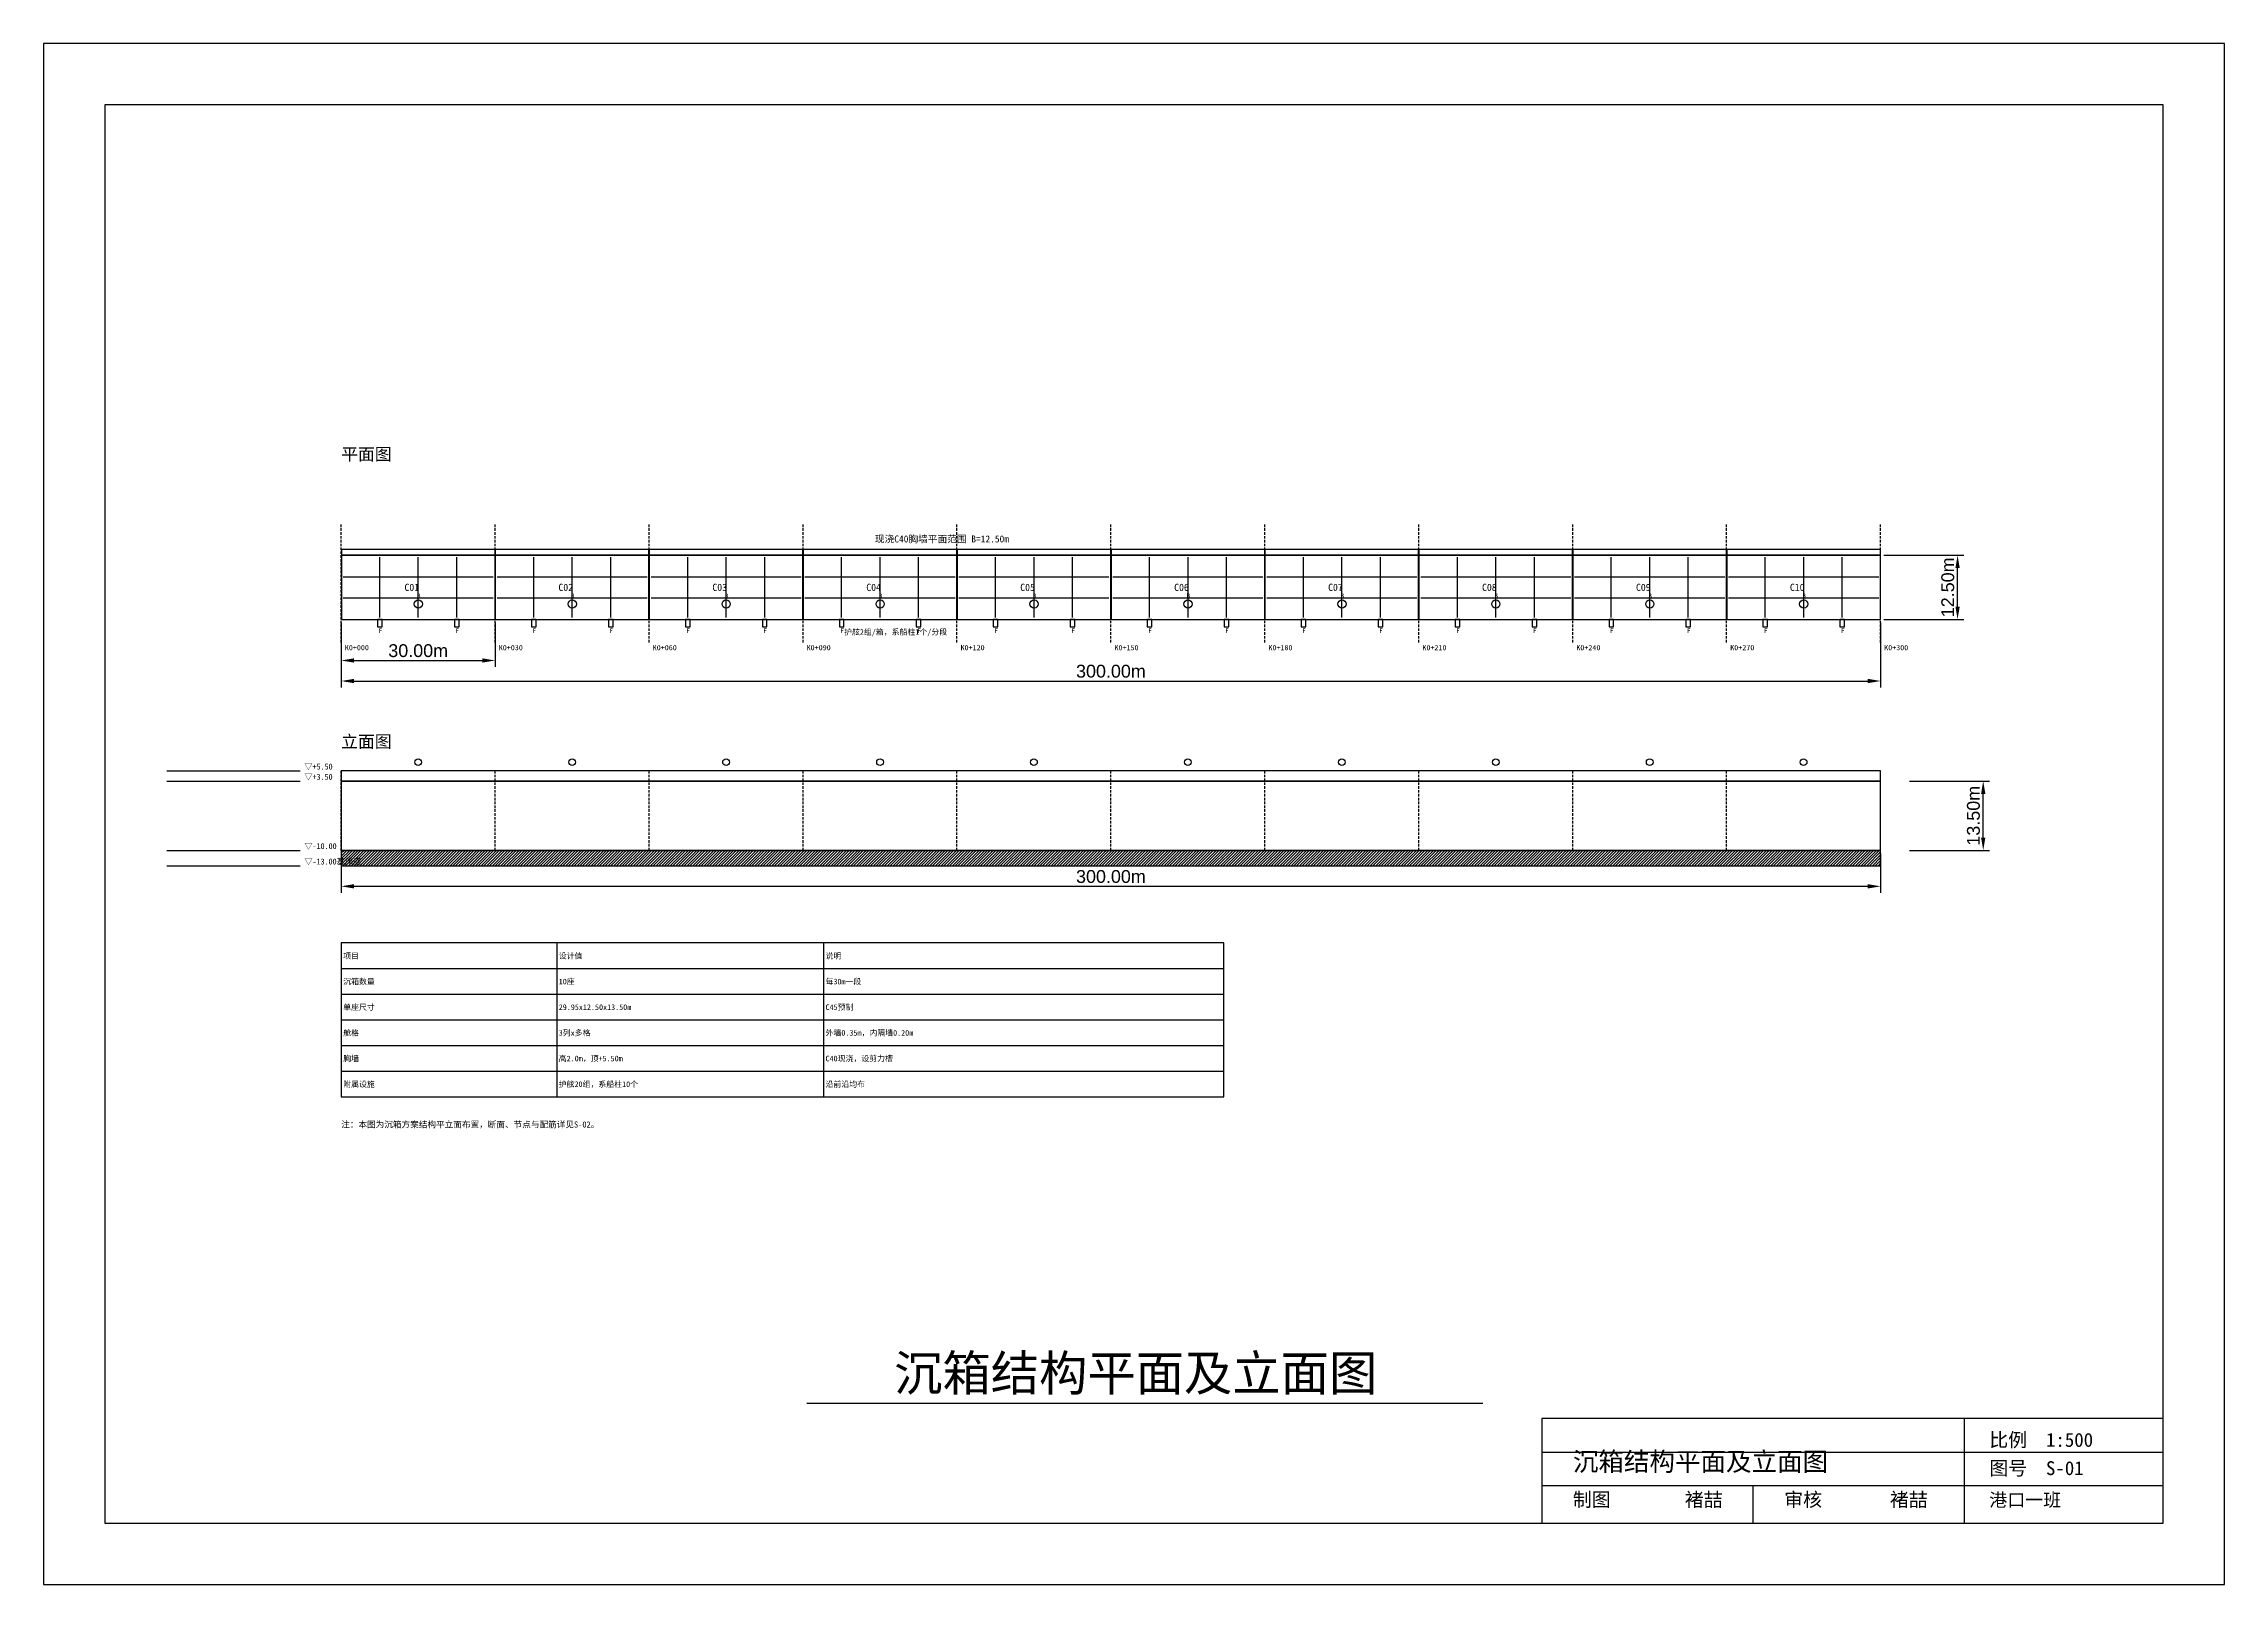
# Model space of a CAD drawing. Header units: metres. Extents: x -58 to 367, y -188 to 112.
import ezdxf

# ---------------------------------------------------------------- set-up
doc = ezdxf.new("R2010")
doc.units = ezdxf.units.M
doc.linetypes.add('DASHED', pattern=[0.75, 0.5, -0.25])
for name, color, linetype in [('BORDER', 7, 'Continuous'), ('CAISSON', 7, 'Continuous'), ('CUT', 7, 'Continuous'), ('DIM', 7, 'Continuous'), ('EQUIPMENT', 7, 'Continuous'), ('FOUNDATION', 7, 'Continuous'), ('HATCH', 7, 'Continuous'), ('LEVEL', 7, 'Continuous'), ('NOTE', 7, 'Continuous'), ('STRUCTURE', 7, 'Continuous'), ('TEXT', 7, 'Continuous')]:
    doc.layers.add(name, color=color, linetype=linetype)
doc.styles.add('CN-SIMSUN', font='SimSun.ttf')
doc.styles.get("Standard").update_dxf_attribs({"font": 'arial.ttf'})
doc.dimstyles.new('ISO-25', dxfattribs={"dimtxt": 2.5, "dimasz": 2.5, "dimexe": 1.25, "dimexo": 0.625, "dimtad": 1, "dimtxsty": 'Standard', "dimcen": 2.5, "dimadec": 0, "dimazin": 0, "dimtfac": 1, "dimtmove": 0, "dimatfit": 3, "dimfxl": 1, "dimarcsym": 0})

# ---------------------------------------------------------------- blocks, each defined once
blk = doc.blocks.new('*D1')
at = {"layer": 'Defpoints', "color": 0, "transparency": 16777216}
for p in [(0, 0), (300, 0), (300, -12)]:
    blk.add_point(p, dxfattribs=at)
at = {"layer": 'DIM', "color": 0, "lineweight": -2, "transparency": 16777216}
for p, q in [((0, -0.62), (0, -13.25)), ((300, -0.62), (300, -13.25)), ((2.5, -12), (297.5, -12))]:
    blk.add_line(p, q, dxfattribs=at)
at = {"layer": 'DIM', "color": 0, "transparency": 16777216}
for points in [[(2.5, -11.58), (2.5, -12.42), (0, -12)], [(297.5, -11.58), (297.5, -12.42), (300, -12)]]:
    blk.add_solid(points, dxfattribs=at)
at = {"layer": 'DIM', "color": 0, "transparency": 16777216, "insert": (150, -10.1), "char_height": 2.5, "attachment_point": 5}
blk.add_mtext('300.00m', dxfattribs=at)
blk = doc.blocks.new('*D2')
at = {"layer": 'Defpoints', "color": 0, "transparency": 16777216}
for p in [(0, 0), (30, 0), (30, -8)]:
    blk.add_point(p, dxfattribs=at)
at = {"layer": 'DIM', "color": 0, "lineweight": -2, "transparency": 16777216}
for p, q in [((0, -0.62), (0, -9.25)), ((30, -0.62), (30, -9.25)), ((2.5, -8), (27.5, -8))]:
    blk.add_line(p, q, dxfattribs=at)
at = {"layer": 'DIM', "color": 0, "transparency": 16777216}
for points in [[(2.5, -7.58), (2.5, -8.42), (0, -8)], [(27.5, -7.58), (27.5, -8.42), (30, -8)]]:
    blk.add_solid(points, dxfattribs=at)
at = {"layer": 'DIM', "color": 0, "transparency": 16777216, "insert": (15, -6.1), "char_height": 2.5, "attachment_point": 5}
blk.add_mtext('30.00m', dxfattribs=at)
blk = doc.blocks.new('*D3')
at = {"layer": 'Defpoints', "color": 0, "transparency": 16777216}
for p in [(300, 12.5), (315, 12.5), (300, 0)]:
    blk.add_point(p, dxfattribs=at)
at = {"layer": 'DIM', "color": 0, "lineweight": -2, "transparency": 16777216}
for p, q in [((300.63, 12.5), (316.25, 12.5)), ((315, 2.5), (315, 10)), ((300.63, 0), (316.25, 0))]:
    blk.add_line(p, q, dxfattribs=at)
at = {"layer": 'DIM', "color": 0, "transparency": 16777216}
for points in [[(314.58, 10), (315.42, 10), (315, 12.5)], [(314.58, 2.5), (315.42, 2.5), (315, 0)]]:
    blk.add_solid(points, dxfattribs=at)
at = {"layer": 'DIM', "color": 0, "transparency": 16777216, "insert": (313.1, 6.25), "char_height": 2.5, "attachment_point": 5, "rotation": 90}
blk.add_mtext('12.50m', dxfattribs=at)
blk = doc.blocks.new('*D4')
at = {"layer": 'Defpoints', "color": 0, "transparency": 16777216}
for p in [(305, -31.5), (320, -31.5), (305, -45)]:
    blk.add_point(p, dxfattribs=at)
at = {"layer": 'DIM', "color": 0, "lineweight": -2, "transparency": 16777216}
for p, q in [((305.63, -31.5), (321.25, -31.5)), ((320, -42.5), (320, -34)), ((305.63, -45), (321.25, -45))]:
    blk.add_line(p, q, dxfattribs=at)
at = {"layer": 'DIM', "color": 0, "transparency": 16777216}
for points in [[(319.58, -34), (320.42, -34), (320, -31.5)], [(319.58, -42.5), (320.42, -42.5), (320, -45)]]:
    blk.add_solid(points, dxfattribs=at)
at = {"layer": 'DIM', "color": 0, "transparency": 16777216, "insert": (318.1, -38.25), "char_height": 2.5, "attachment_point": 5, "rotation": 90}
blk.add_mtext('13.50m', dxfattribs=at)
blk = doc.blocks.new('*D5')
at = {"layer": 'Defpoints', "color": 0, "transparency": 16777216}
for p in [(0, -45), (300, -45), (300, -52)]:
    blk.add_point(p, dxfattribs=at)
at = {"layer": 'DIM', "color": 0, "lineweight": -2, "transparency": 16777216}
for p, q in [((0, -45.62), (0, -53.25)), ((300, -45.62), (300, -53.25)), ((2.5, -52), (297.5, -52))]:
    blk.add_line(p, q, dxfattribs=at)
at = {"layer": 'DIM', "color": 0, "transparency": 16777216}
for points in [[(2.5, -51.58), (2.5, -52.42), (0, -52)], [(297.5, -51.58), (297.5, -52.42), (300, -52)]]:
    blk.add_solid(points, dxfattribs=at)
at = {"layer": 'DIM', "color": 0, "transparency": 16777216, "insert": (150, -50.1), "char_height": 2.5, "attachment_point": 5}
blk.add_mtext('300.00m', dxfattribs=at)

msp = doc.modelspace()

# ---------------------------------------------------------------- linework, layer by layer
at = {"layer": 'BORDER'}
for p, q in [((42, -63), (42, -93)), ((94, -63), (94, -93)), ((0, -68), (172, -68)), ((0, -73), (172, -73)), ((0, -78), (172, -78)), ((0, -83), (172, -83)), ((0, -88), (172, -88)), ((90.75, -152.701), (222.5, -152.701)), ((316.34, -176.1), (316.34, -155.688)), ((233.975, -162.22), (355.1, -162.22)), ((233.975, -168.752), (355.1, -168.752)), ((275.158, -176.1), (275.158, -168.752))]:
    msp.add_line(p, q, dxfattribs=at)
for points in [[(-58, -188), (367, -188), (367, 112.178), (-58, 112.178), (-58, -188)], [(-46.1, -176.1), (355.1, -176.1), (355.1, 100.278), (-46.1, 100.278), (-46.1, -176.1)], [(0, -93), (172, -93), (172, -63), (0, -63), (0, -93)], [(233.975, -176.1), (355.1, -176.1), (355.1, -155.688), (233.975, -155.688), (233.975, -176.1)]]:
    msp.add_lwpolyline(points, close=True, dxfattribs=at)
at = {"layer": 'CAISSON'}
for p, q in [((7.525, 0.35), (7.525, 12.15)), ((15.025, 0.35), (15.025, 12.15)), ((22.525, 0.35), (22.525, 12.15)), ((37.525, 0.35), (37.525, 12.15)), ((45.025, 0.35), (45.025, 12.15)), ((52.525, 0.35), (52.525, 12.15)), ((67.525, 0.35), (67.525, 12.15)), ((75.025, 0.35), (75.025, 12.15)), ((82.525, 0.35), (82.525, 12.15)), ((97.525, 0.35), (97.525, 12.15)), ((105.025, 0.35), (105.025, 12.15)), ((112.525, 0.35), (112.525, 12.15)), ((127.525, 0.35), (127.525, 12.15)), ((135.025, 0.35), (135.025, 12.15)), ((142.525, 0.35), (142.525, 12.15)), ((157.525, 0.35), (157.525, 12.15)), ((165.025, 0.35), (165.025, 12.15)), ((172.525, 0.35), (172.525, 12.15)), ((187.525, 0.35), (187.525, 12.15)), ((195.025, 0.35), (195.025, 12.15)), ((202.525, 0.35), (202.525, 12.15)), ((217.525, 0.35), (217.525, 12.15)), ((225.025, 0.35), (225.025, 12.15)), ((232.525, 0.35), (232.525, 12.15)), ((247.525, 0.35), (247.525, 12.15)), ((255.025, 0.35), (255.025, 12.15)), ((262.525, 0.35), (262.525, 12.15)), ((277.525, 0.35), (277.525, 12.15)), ((285.025, 0.35), (285.025, 12.15)), ((292.525, 0.35), (292.525, 12.15)), ((0.375, 8.3), (29.625, 8.3)), ((30.375, 8.3), (59.625, 8.3)), ((60.375, 8.3), (89.625, 8.3)), ((90.375, 8.3), (119.625, 8.3)), ((120.375, 8.3), (149.625, 8.3)), ((150.375, 8.3), (179.625, 8.3)), ((180.375, 8.3), (209.625, 8.3)), ((210.375, 8.3), (239.625, 8.3)), ((240.375, 8.3), (269.625, 8.3)), ((270.375, 8.3), (299.625, 8.3)), ((0.375, 4.2), (29.625, 4.2)), ((30.375, 4.2), (59.625, 4.2)), ((60.375, 4.2), (89.625, 4.2)), ((90.375, 4.2), (119.625, 4.2)), ((120.375, 4.2), (149.625, 4.2)), ((150.375, 4.2), (179.625, 4.2)), ((180.375, 4.2), (209.625, 4.2)), ((210.375, 4.2), (239.625, 4.2)), ((240.375, 4.2), (269.625, 4.2)), ((270.375, 4.2), (299.625, 4.2))]:
    msp.add_line(p, q, dxfattribs=at)
for points in [[(0.025, 0), (29.975, 0), (29.975, 12.5), (0.025, 12.5), (0.025, 0)], [(30.025, 0), (59.975, 0), (59.975, 12.5), (30.025, 12.5), (30.025, 0)], [(60.025, 0), (89.975, 0), (89.975, 12.5), (60.025, 12.5), (60.025, 0)], [(90.025, 0), (119.975, 0), (119.975, 12.5), (90.025, 12.5), (90.025, 0)], [(120.025, 0), (149.975, 0), (149.975, 12.5), (120.025, 12.5), (120.025, 0)], [(150.025, 0), (179.975, 0), (179.975, 12.5), (150.025, 12.5), (150.025, 0)], [(180.025, 0), (209.975, 0), (209.975, 12.5), (180.025, 12.5), (180.025, 0)], [(210.025, 0), (239.975, 0), (239.975, 12.5), (210.025, 12.5), (210.025, 0)], [(240.025, 0), (269.975, 0), (269.975, 12.5), (240.025, 12.5), (240.025, 0)], [(270.025, 0), (299.975, 0), (299.975, 12.5), (270.025, 12.5), (270.025, 0)], [(0, -45), (300, -45), (300, -31.5), (0, -31.5), (0, -45)]]:
    msp.add_lwpolyline(points, close=True, dxfattribs=at)
at = {"layer": 'CUT', "linetype": 'DASHED'}
for p, q in [((0, -4.5), (0, 18.5)), ((30, -4.5), (30, 18.5)), ((60, -4.5), (60, 18.5)), ((90, -4.5), (90, 18.5)), ((120, -4.5), (120, 18.5)), ((150, -4.5), (150, 18.5)), ((180, -4.5), (180, 18.5)), ((210, -4.5), (210, 18.5)), ((240, -4.5), (240, 18.5)), ((270, -4.5), (270, 18.5)), ((300, -4.5), (300, 18.5)), ((0, -45), (0, -29.5)), ((30, -45), (30, -29.5)), ((60, -45), (60, -29.5)), ((90, -45), (90, -29.5)), ((120, -45), (120, -29.5)), ((150, -45), (150, -29.5)), ((180, -45), (180, -29.5)), ((210, -45), (210, -29.5)), ((240, -45), (240, -29.5)), ((270, -45), (270, -29.5)), ((300, -45), (300, -29.5))]:
    msp.add_line(p, q, dxfattribs=at)
at = {"layer": 'EQUIPMENT'}
for points in [[(7.075, -1.45), (7.975, -1.45), (7.975, 0), (7.075, 0), (7.075, -1.45)], [(22.075, -1.45), (22.975, -1.45), (22.975, 0), (22.075, 0), (22.075, -1.45)], [(37.075, -1.45), (37.975, -1.45), (37.975, 0), (37.075, 0), (37.075, -1.45)], [(52.075, -1.45), (52.975, -1.45), (52.975, 0), (52.075, 0), (52.075, -1.45)], [(67.075, -1.45), (67.975, -1.45), (67.975, 0), (67.075, 0), (67.075, -1.45)], [(82.075, -1.45), (82.975, -1.45), (82.975, 0), (82.075, 0), (82.075, -1.45)], [(97.075, -1.45), (97.975, -1.45), (97.975, 0), (97.075, 0), (97.075, -1.45)], [(112.075, -1.45), (112.975, -1.45), (112.975, 0), (112.075, 0), (112.075, -1.45)], [(127.075, -1.45), (127.975, -1.45), (127.975, 0), (127.075, 0), (127.075, -1.45)], [(142.075, -1.45), (142.975, -1.45), (142.975, 0), (142.075, 0), (142.075, -1.45)], [(157.075, -1.45), (157.975, -1.45), (157.975, 0), (157.075, 0), (157.075, -1.45)], [(172.075, -1.45), (172.975, -1.45), (172.975, 0), (172.075, 0), (172.075, -1.45)], [(187.075, -1.45), (187.975, -1.45), (187.975, 0), (187.075, 0), (187.075, -1.45)], [(202.075, -1.45), (202.975, -1.45), (202.975, 0), (202.075, 0), (202.075, -1.45)], [(217.075, -1.45), (217.975, -1.45), (217.975, 0), (217.075, 0), (217.075, -1.45)], [(232.075, -1.45), (232.975, -1.45), (232.975, 0), (232.075, 0), (232.075, -1.45)], [(247.075, -1.45), (247.975, -1.45), (247.975, 0), (247.075, 0), (247.075, -1.45)], [(262.075, -1.45), (262.975, -1.45), (262.975, 0), (262.075, 0), (262.075, -1.45)], [(277.075, -1.45), (277.975, -1.45), (277.975, 0), (277.075, 0), (277.075, -1.45)], [(292.075, -1.45), (292.975, -1.45), (292.975, 0), (292.075, 0), (292.075, -1.45)]]:
    msp.add_lwpolyline(points, close=True, dxfattribs=at)
for centre, radius in [((15.025, 3), 0.8), ((45.025, 3), 0.8), ((75.025, 3), 0.8), ((105.025, 3), 0.8), ((135.025, 3), 0.8), ((165.025, 3), 0.8), ((195.025, 3), 0.8), ((225.025, 3), 0.8), ((255.025, 3), 0.8), ((285.025, 3), 0.8), ((15, -27.8), 0.65), ((45, -27.8), 0.65), ((75, -27.8), 0.65), ((105, -27.8), 0.65), ((135, -27.8), 0.65), ((165, -27.8), 0.65), ((195, -27.8), 0.65), ((225, -27.8), 0.65), ((255, -27.8), 0.65), ((285, -27.8), 0.65)]:
    msp.add_circle(centre, radius, dxfattribs=at)
at = {"layer": 'FOUNDATION'}
msp.add_lwpolyline([(0, -48), (300, -48), (300, -45), (0, -45), (0, -48)], close=True, dxfattribs=at)
at = {"layer": 'HATCH'}
for p, q in [((0, -45), (0, -45)), ((0, -45.55), (0.55, -45)), ((0, -46.1), (1.1, -45)), ((0, -46.65), (1.65, -45)), ((0, -47.2), (2.2, -45)), ((0, -47.75), (2.75, -45)), ((0.3, -48), (3.3, -45)), ((0.85, -48), (3.85, -45)), ((1.4, -48), (4.4, -45)), ((1.95, -48), (4.95, -45)), ((2.5, -48), (5.5, -45)), ((3.05, -48), (6.05, -45)), ((3.6, -48), (6.6, -45)), ((4.15, -48), (7.15, -45)), ((4.7, -48), (7.7, -45)), ((5.25, -48), (8.25, -45)), ((5.8, -48), (8.8, -45)), ((6.35, -48), (9.35, -45)), ((6.9, -48), (9.9, -45)), ((7.45, -48), (10.45, -45)), ((8, -48), (11, -45)), ((8.55, -48), (11.55, -45)), ((9.1, -48), (12.1, -45)), ((9.65, -48), (12.65, -45)), ((10.2, -48), (13.2, -45)), ((10.75, -48), (13.75, -45)), ((11.3, -48), (14.3, -45)), ((11.85, -48), (14.85, -45)), ((12.4, -48), (15.4, -45)), ((12.95, -48), (15.95, -45)), ((13.5, -48), (16.5, -45)), ((14.05, -48), (17.05, -45)), ((14.6, -48), (17.6, -45)), ((15.15, -48), (18.15, -45)), ((15.7, -48), (18.7, -45)), ((16.25, -48), (19.25, -45)), ((16.8, -48), (19.8, -45)), ((17.35, -48), (20.35, -45)), ((17.9, -48), (20.9, -45)), ((18.45, -48), (21.45, -45)), ((19, -48), (22, -45)), ((19.55, -48), (22.55, -45)), ((20.1, -48), (23.1, -45)), ((20.65, -48), (23.65, -45)), ((21.2, -48), (24.2, -45)), ((21.75, -48), (24.75, -45)), ((22.3, -48), (25.3, -45)), ((22.85, -48), (25.85, -45)), ((23.4, -48), (26.4, -45)), ((23.95, -48), (26.95, -45)), ((24.5, -48), (27.5, -45)), ((25.05, -48), (28.05, -45)), ((25.6, -48), (28.6, -45)), ((26.15, -48), (29.15, -45)), ((26.7, -48), (29.7, -45)), ((27.25, -48), (30.25, -45)), ((27.8, -48), (30.8, -45)), ((28.35, -48), (31.35, -45)), ((28.9, -48), (31.9, -45)), ((29.45, -48), (32.45, -45)), ((30, -48), (33, -45)), ((30.55, -48), (33.55, -45)), ((31.1, -48), (34.1, -45)), ((31.65, -48), (34.65, -45)), ((32.2, -48), (35.2, -45)), ((32.75, -48), (35.75, -45)), ((33.3, -48), (36.3, -45)), ((33.85, -48), (36.85, -45)), ((34.4, -48), (37.4, -45)), ((34.95, -48), (37.95, -45)), ((35.5, -48), (38.5, -45)), ((36.05, -48), (39.05, -45)), ((36.6, -48), (39.6, -45)), ((37.15, -48), (40.15, -45)), ((37.7, -48), (40.7, -45)), ((38.25, -48), (41.25, -45)), ((38.8, -48), (41.8, -45)), ((39.35, -48), (42.35, -45)), ((39.9, -48), (42.9, -45)), ((40.45, -48), (43.45, -45)), ((41, -48), (44, -45)), ((41.55, -48), (44.55, -45)), ((42.1, -48), (45.1, -45)), ((42.65, -48), (45.65, -45)), ((43.2, -48), (46.2, -45)), ((43.75, -48), (46.75, -45)), ((44.3, -48), (47.3, -45)), ((44.85, -48), (47.85, -45)), ((45.4, -48), (48.4, -45)), ((45.95, -48), (48.95, -45)), ((46.5, -48), (49.5, -45)), ((47.05, -48), (50.05, -45)), ((47.6, -48), (50.6, -45)), ((48.15, -48), (51.15, -45)), ((48.7, -48), (51.7, -45)), ((49.25, -48), (52.25, -45)), ((49.8, -48), (52.8, -45)), ((50.35, -48), (53.35, -45)), ((50.9, -48), (53.9, -45)), ((51.45, -48), (54.45, -45)), ((52, -48), (55, -45)), ((52.55, -48), (55.55, -45)), ((53.1, -48), (56.1, -45)), ((53.65, -48), (56.65, -45)), ((54.2, -48), (57.2, -45)), ((54.75, -48), (57.75, -45)), ((55.3, -48), (58.3, -45)), ((55.85, -48), (58.85, -45)), ((56.4, -48), (59.4, -45)), ((56.95, -48), (59.95, -45)), ((57.5, -48), (60.5, -45)), ((58.05, -48), (61.05, -45)), ((58.6, -48), (61.6, -45)), ((59.15, -48), (62.15, -45)), ((59.7, -48), (62.7, -45)), ((60.25, -48), (63.25, -45)), ((60.8, -48), (63.8, -45)), ((61.35, -48), (64.35, -45)), ((61.9, -48), (64.9, -45)), ((62.45, -48), (65.45, -45)), ((63, -48), (66, -45)), ((63.55, -48), (66.55, -45)), ((64.1, -48), (67.1, -45)), ((64.65, -48), (67.65, -45)), ((65.2, -48), (68.2, -45)), ((65.75, -48), (68.75, -45)), ((66.3, -48), (69.3, -45)), ((66.85, -48), (69.85, -45)), ((67.4, -48), (70.4, -45)), ((67.95, -48), (70.95, -45)), ((68.5, -48), (71.5, -45)), ((69.05, -48), (72.05, -45)), ((69.6, -48), (72.6, -45)), ((70.15, -48), (73.15, -45)), ((70.7, -48), (73.7, -45)), ((71.25, -48), (74.25, -45)), ((71.8, -48), (74.8, -45)), ((72.35, -48), (75.35, -45)), ((72.9, -48), (75.9, -45)), ((73.45, -48), (76.45, -45)), ((74, -48), (77, -45)), ((74.55, -48), (77.55, -45)), ((75.1, -48), (78.1, -45)), ((75.65, -48), (78.65, -45)), ((76.2, -48), (79.2, -45)), ((76.75, -48), (79.75, -45)), ((77.3, -48), (80.3, -45)), ((77.85, -48), (80.85, -45)), ((78.4, -48), (81.4, -45)), ((78.95, -48), (81.95, -45)), ((79.5, -48), (82.5, -45)), ((80.05, -48), (83.05, -45)), ((80.6, -48), (83.6, -45)), ((81.15, -48), (84.15, -45)), ((81.7, -48), (84.7, -45)), ((82.25, -48), (85.25, -45)), ((82.8, -48), (85.8, -45)), ((83.35, -48), (86.35, -45)), ((83.9, -48), (86.9, -45)), ((84.45, -48), (87.45, -45)), ((85, -48), (88, -45)), ((85.55, -48), (88.55, -45)), ((86.1, -48), (89.1, -45)), ((86.65, -48), (89.65, -45)), ((87.2, -48), (90.2, -45)), ((87.75, -48), (90.75, -45)), ((88.3, -48), (91.3, -45)), ((88.85, -48), (91.85, -45)), ((89.4, -48), (92.4, -45)), ((89.95, -48), (92.95, -45)), ((90.5, -48), (93.5, -45)), ((91.05, -48), (94.05, -45)), ((91.6, -48), (94.6, -45)), ((92.15, -48), (95.15, -45)), ((92.7, -48), (95.7, -45)), ((93.25, -48), (96.25, -45)), ((93.8, -48), (96.8, -45)), ((94.35, -48), (97.35, -45)), ((94.9, -48), (97.9, -45)), ((95.45, -48), (98.45, -45)), ((96, -48), (99, -45)), ((96.55, -48), (99.55, -45)), ((97.1, -48), (100.1, -45)), ((97.65, -48), (100.65, -45)), ((98.2, -48), (101.2, -45)), ((98.75, -48), (101.75, -45)), ((99.3, -48), (102.3, -45)), ((99.85, -48), (102.85, -45)), ((100.4, -48), (103.4, -45)), ((100.95, -48), (103.95, -45)), ((101.5, -48), (104.5, -45)), ((102.05, -48), (105.05, -45)), ((102.6, -48), (105.6, -45)), ((103.15, -48), (106.15, -45)), ((103.7, -48), (106.7, -45)), ((104.25, -48), (107.25, -45)), ((104.8, -48), (107.8, -45)), ((105.35, -48), (108.35, -45)), ((105.9, -48), (108.9, -45)), ((106.45, -48), (109.45, -45)), ((107, -48), (110, -45)), ((107.55, -48), (110.55, -45)), ((108.1, -48), (111.1, -45)), ((108.65, -48), (111.65, -45)), ((109.2, -48), (112.2, -45)), ((109.75, -48), (112.75, -45)), ((110.3, -48), (113.3, -45)), ((110.85, -48), (113.85, -45)), ((111.4, -48), (114.4, -45)), ((111.95, -48), (114.95, -45)), ((112.5, -48), (115.5, -45)), ((113.05, -48), (116.05, -45)), ((113.6, -48), (116.6, -45)), ((114.15, -48), (117.15, -45)), ((114.7, -48), (117.7, -45)), ((115.25, -48), (118.25, -45)), ((115.8, -48), (118.8, -45)), ((116.35, -48), (119.35, -45)), ((116.9, -48), (119.9, -45)), ((117.45, -48), (120.45, -45)), ((118, -48), (121, -45)), ((118.55, -48), (121.55, -45)), ((119.1, -48), (122.1, -45)), ((119.65, -48), (122.65, -45)), ((120.2, -48), (123.2, -45)), ((120.75, -48), (123.75, -45)), ((121.3, -48), (124.3, -45)), ((121.85, -48), (124.85, -45)), ((122.4, -48), (125.4, -45)), ((122.95, -48), (125.95, -45)), ((123.5, -48), (126.5, -45)), ((124.05, -48), (127.05, -45)), ((124.6, -48), (127.6, -45)), ((125.15, -48), (128.15, -45)), ((125.7, -48), (128.7, -45)), ((126.25, -48), (129.25, -45)), ((126.8, -48), (129.8, -45)), ((127.35, -48), (130.35, -45)), ((127.9, -48), (130.9, -45)), ((128.45, -48), (131.45, -45)), ((129, -48), (132, -45)), ((129.55, -48), (132.55, -45)), ((130.1, -48), (133.1, -45)), ((130.65, -48), (133.65, -45)), ((131.2, -48), (134.2, -45)), ((131.75, -48), (134.75, -45)), ((132.3, -48), (135.3, -45)), ((132.85, -48), (135.85, -45)), ((133.4, -48), (136.4, -45)), ((133.95, -48), (136.95, -45)), ((134.5, -48), (137.5, -45)), ((135.05, -48), (138.05, -45)), ((135.6, -48), (138.6, -45)), ((136.15, -48), (139.15, -45)), ((136.7, -48), (139.7, -45)), ((137.25, -48), (140.25, -45)), ((137.8, -48), (140.8, -45)), ((138.35, -48), (141.35, -45)), ((138.9, -48), (141.9, -45)), ((139.45, -48), (142.45, -45)), ((140, -48), (143, -45)), ((140.55, -48), (143.55, -45)), ((141.1, -48), (144.1, -45)), ((141.65, -48), (144.65, -45)), ((142.2, -48), (145.2, -45)), ((142.75, -48), (145.75, -45)), ((143.3, -48), (146.3, -45)), ((143.85, -48), (146.85, -45)), ((144.4, -48), (147.4, -45)), ((144.95, -48), (147.95, -45)), ((145.5, -48), (148.5, -45)), ((146.05, -48), (149.05, -45)), ((146.6, -48), (149.6, -45)), ((147.15, -48), (150.15, -45)), ((147.7, -48), (150.7, -45)), ((148.25, -48), (151.25, -45)), ((148.8, -48), (151.8, -45)), ((149.35, -48), (152.35, -45)), ((149.9, -48), (152.9, -45)), ((150.45, -48), (153.45, -45)), ((151, -48), (154, -45)), ((151.55, -48), (154.55, -45)), ((152.1, -48), (155.1, -45)), ((152.65, -48), (155.65, -45)), ((153.2, -48), (156.2, -45)), ((153.75, -48), (156.75, -45)), ((154.3, -48), (157.3, -45)), ((154.85, -48), (157.85, -45)), ((155.4, -48), (158.4, -45)), ((155.95, -48), (158.95, -45)), ((156.5, -48), (159.5, -45)), ((157.05, -48), (160.05, -45)), ((157.6, -48), (160.6, -45)), ((158.15, -48), (161.15, -45)), ((158.7, -48), (161.7, -45)), ((159.25, -48), (162.25, -45)), ((159.8, -48), (162.8, -45)), ((160.35, -48), (163.35, -45)), ((160.9, -48), (163.9, -45)), ((161.45, -48), (164.45, -45)), ((162, -48), (165, -45)), ((162.55, -48), (165.55, -45)), ((163.1, -48), (166.1, -45)), ((163.65, -48), (166.65, -45)), ((164.2, -48), (167.2, -45)), ((164.75, -48), (167.75, -45)), ((165.3, -48), (168.3, -45)), ((165.85, -48), (168.85, -45)), ((166.4, -48), (169.4, -45)), ((166.95, -48), (169.95, -45)), ((167.5, -48), (170.5, -45)), ((168.05, -48), (171.05, -45)), ((168.6, -48), (171.6, -45)), ((169.15, -48), (172.15, -45)), ((169.7, -48), (172.7, -45)), ((170.25, -48), (173.25, -45)), ((170.8, -48), (173.8, -45)), ((171.35, -48), (174.35, -45)), ((171.9, -48), (174.9, -45)), ((172.45, -48), (175.45, -45)), ((173, -48), (176, -45)), ((173.55, -48), (176.55, -45)), ((174.1, -48), (177.1, -45)), ((174.65, -48), (177.65, -45)), ((175.2, -48), (178.2, -45)), ((175.75, -48), (178.75, -45)), ((176.3, -48), (179.3, -45)), ((176.85, -48), (179.85, -45)), ((177.4, -48), (180.4, -45)), ((177.95, -48), (180.95, -45)), ((178.5, -48), (181.5, -45)), ((179.05, -48), (182.05, -45)), ((179.6, -48), (182.6, -45)), ((180.15, -48), (183.15, -45)), ((180.7, -48), (183.7, -45)), ((181.25, -48), (184.25, -45)), ((181.8, -48), (184.8, -45)), ((182.35, -48), (185.35, -45)), ((182.9, -48), (185.9, -45)), ((183.45, -48), (186.45, -45)), ((184, -48), (187, -45)), ((184.55, -48), (187.55, -45)), ((185.1, -48), (188.1, -45)), ((185.65, -48), (188.65, -45)), ((186.2, -48), (189.2, -45)), ((186.75, -48), (189.75, -45)), ((187.3, -48), (190.3, -45)), ((187.85, -48), (190.85, -45)), ((188.4, -48), (191.4, -45)), ((188.95, -48), (191.95, -45)), ((189.5, -48), (192.5, -45)), ((190.05, -48), (193.05, -45)), ((190.6, -48), (193.6, -45)), ((191.15, -48), (194.15, -45)), ((191.7, -48), (194.7, -45)), ((192.25, -48), (195.25, -45)), ((192.8, -48), (195.8, -45)), ((193.35, -48), (196.35, -45)), ((193.9, -48), (196.9, -45)), ((194.45, -48), (197.45, -45)), ((195, -48), (198, -45)), ((195.55, -48), (198.55, -45)), ((196.1, -48), (199.1, -45)), ((196.65, -48), (199.65, -45)), ((197.2, -48), (200.2, -45)), ((197.75, -48), (200.75, -45)), ((198.3, -48), (201.3, -45)), ((198.85, -48), (201.85, -45)), ((199.4, -48), (202.4, -45)), ((199.95, -48), (202.95, -45)), ((200.5, -48), (203.5, -45)), ((201.05, -48), (204.05, -45)), ((201.6, -48), (204.6, -45)), ((202.15, -48), (205.15, -45)), ((202.7, -48), (205.7, -45)), ((203.25, -48), (206.25, -45)), ((203.8, -48), (206.8, -45)), ((204.35, -48), (207.35, -45)), ((204.9, -48), (207.9, -45)), ((205.45, -48), (208.45, -45)), ((206, -48), (209, -45)), ((206.55, -48), (209.55, -45)), ((207.1, -48), (210.1, -45)), ((207.65, -48), (210.65, -45)), ((208.2, -48), (211.2, -45)), ((208.75, -48), (211.75, -45)), ((209.3, -48), (212.3, -45)), ((209.85, -48), (212.85, -45)), ((210.4, -48), (213.4, -45)), ((210.95, -48), (213.95, -45)), ((211.5, -48), (214.5, -45)), ((212.05, -48), (215.05, -45)), ((212.6, -48), (215.6, -45)), ((213.15, -48), (216.15, -45)), ((213.7, -48), (216.7, -45)), ((214.25, -48), (217.25, -45)), ((214.8, -48), (217.8, -45)), ((215.35, -48), (218.35, -45)), ((215.9, -48), (218.9, -45)), ((216.45, -48), (219.45, -45)), ((217, -48), (220, -45)), ((217.55, -48), (220.55, -45)), ((218.1, -48), (221.1, -45)), ((218.65, -48), (221.65, -45)), ((219.2, -48), (222.2, -45)), ((219.75, -48), (222.75, -45)), ((220.3, -48), (223.3, -45)), ((220.85, -48), (223.85, -45)), ((221.4, -48), (224.4, -45)), ((221.95, -48), (224.95, -45)), ((222.5, -48), (225.5, -45)), ((223.05, -48), (226.05, -45)), ((223.6, -48), (226.6, -45)), ((224.15, -48), (227.15, -45)), ((224.7, -48), (227.7, -45)), ((225.25, -48), (228.25, -45)), ((225.8, -48), (228.8, -45)), ((226.35, -48), (229.35, -45)), ((226.9, -48), (229.9, -45)), ((227.45, -48), (230.45, -45)), ((228, -48), (231, -45)), ((228.55, -48), (231.55, -45)), ((229.1, -48), (232.1, -45)), ((229.65, -48), (232.65, -45)), ((230.2, -48), (233.2, -45)), ((230.75, -48), (233.75, -45)), ((231.3, -48), (234.3, -45)), ((231.85, -48), (234.85, -45)), ((232.4, -48), (235.4, -45)), ((232.95, -48), (235.95, -45)), ((233.5, -48), (236.5, -45)), ((234.05, -48), (237.05, -45)), ((234.6, -48), (237.6, -45)), ((235.15, -48), (238.15, -45)), ((235.7, -48), (238.7, -45)), ((236.25, -48), (239.25, -45)), ((236.8, -48), (239.8, -45)), ((237.35, -48), (240.35, -45)), ((237.9, -48), (240.9, -45)), ((238.45, -48), (241.45, -45)), ((239, -48), (242, -45)), ((239.55, -48), (242.55, -45)), ((240.1, -48), (243.1, -45)), ((240.65, -48), (243.65, -45)), ((241.2, -48), (244.2, -45)), ((241.75, -48), (244.75, -45)), ((242.3, -48), (245.3, -45)), ((242.85, -48), (245.85, -45)), ((243.4, -48), (246.4, -45)), ((243.95, -48), (246.95, -45)), ((244.5, -48), (247.5, -45)), ((245.05, -48), (248.05, -45)), ((245.6, -48), (248.6, -45)), ((246.15, -48), (249.15, -45)), ((246.7, -48), (249.7, -45)), ((247.25, -48), (250.25, -45)), ((247.8, -48), (250.8, -45)), ((248.35, -48), (251.35, -45)), ((248.9, -48), (251.9, -45)), ((249.45, -48), (252.45, -45)), ((250, -48), (253, -45)), ((250.55, -48), (253.55, -45)), ((251.1, -48), (254.1, -45)), ((251.65, -48), (254.65, -45)), ((252.2, -48), (255.2, -45)), ((252.75, -48), (255.75, -45)), ((253.3, -48), (256.3, -45)), ((253.85, -48), (256.85, -45)), ((254.4, -48), (257.4, -45)), ((254.95, -48), (257.95, -45)), ((255.5, -48), (258.5, -45)), ((256.05, -48), (259.05, -45)), ((256.6, -48), (259.6, -45)), ((257.15, -48), (260.15, -45)), ((257.7, -48), (260.7, -45)), ((258.25, -48), (261.25, -45)), ((258.8, -48), (261.8, -45)), ((259.35, -48), (262.35, -45)), ((259.9, -48), (262.9, -45)), ((260.45, -48), (263.45, -45)), ((261, -48), (264, -45)), ((261.55, -48), (264.55, -45)), ((262.1, -48), (265.1, -45)), ((262.65, -48), (265.65, -45)), ((263.2, -48), (266.2, -45)), ((263.75, -48), (266.75, -45)), ((264.3, -48), (267.3, -45)), ((264.85, -48), (267.85, -45)), ((265.4, -48), (268.4, -45)), ((265.95, -48), (268.95, -45)), ((266.5, -48), (269.5, -45)), ((267.05, -48), (270.05, -45)), ((267.6, -48), (270.6, -45)), ((268.15, -48), (271.15, -45)), ((268.7, -48), (271.7, -45)), ((269.25, -48), (272.25, -45)), ((269.8, -48), (272.8, -45)), ((270.35, -48), (273.35, -45)), ((270.9, -48), (273.9, -45)), ((271.45, -48), (274.45, -45)), ((272, -48), (275, -45)), ((272.55, -48), (275.55, -45)), ((273.1, -48), (276.1, -45)), ((273.65, -48), (276.65, -45)), ((274.2, -48), (277.2, -45)), ((274.75, -48), (277.75, -45)), ((275.3, -48), (278.3, -45)), ((275.85, -48), (278.85, -45)), ((276.4, -48), (279.4, -45)), ((276.95, -48), (279.95, -45)), ((277.5, -48), (280.5, -45)), ((278.05, -48), (281.05, -45)), ((278.6, -48), (281.6, -45)), ((279.15, -48), (282.15, -45)), ((279.7, -48), (282.7, -45)), ((280.25, -48), (283.25, -45)), ((280.8, -48), (283.8, -45)), ((281.35, -48), (284.35, -45)), ((281.9, -48), (284.9, -45)), ((282.45, -48), (285.45, -45)), ((283, -48), (286, -45)), ((283.55, -48), (286.55, -45)), ((284.1, -48), (287.1, -45)), ((284.65, -48), (287.65, -45)), ((285.2, -48), (288.2, -45)), ((285.75, -48), (288.75, -45)), ((286.3, -48), (289.3, -45)), ((286.85, -48), (289.85, -45)), ((287.4, -48), (290.4, -45)), ((287.95, -48), (290.95, -45)), ((288.5, -48), (291.5, -45)), ((289.05, -48), (292.05, -45)), ((289.6, -48), (292.6, -45)), ((290.15, -48), (293.15, -45)), ((290.7, -48), (293.7, -45)), ((291.25, -48), (294.25, -45)), ((291.8, -48), (294.8, -45)), ((292.35, -48), (295.35, -45)), ((292.9, -48), (295.9, -45)), ((293.45, -48), (296.45, -45)), ((294, -48), (297, -45)), ((294.55, -48), (297.55, -45)), ((295.1, -48), (298.1, -45)), ((295.65, -48), (298.65, -45)), ((296.2, -48), (299.2, -45)), ((296.75, -48), (299.75, -45)), ((300, -45.3), (297.3, -48)), ((300, -45.85), (297.85, -48)), ((300, -46.4), (298.4, -48)), ((300, -46.95), (298.95, -48)), ((300, -47.5), (299.5, -48))]:
    msp.add_line(p, q, dxfattribs=at)
at = {"layer": 'LEVEL'}
for p, q in [((-34, -29.5), (-8, -29.5)), ((-34, -31.5), (-8, -31.5)), ((-34, -45), (-8, -45)), ((-34, -48), (-8, -48))]:
    msp.add_line(p, q, dxfattribs=at)
at = {"layer": 'STRUCTURE'}
for points in [[(0.025, 12.5), (29.975, 12.5), (29.975, 13.6), (0.025, 13.6), (0.025, 12.5)], [(30.025, 12.5), (59.975, 12.5), (59.975, 13.6), (30.025, 13.6), (30.025, 12.5)], [(60.025, 12.5), (89.975, 12.5), (89.975, 13.6), (60.025, 13.6), (60.025, 12.5)], [(90.025, 12.5), (119.975, 12.5), (119.975, 13.6), (90.025, 13.6), (90.025, 12.5)], [(120.025, 12.5), (149.975, 12.5), (149.975, 13.6), (120.025, 13.6), (120.025, 12.5)], [(150.025, 12.5), (179.975, 12.5), (179.975, 13.6), (150.025, 13.6), (150.025, 12.5)], [(180.025, 12.5), (209.975, 12.5), (209.975, 13.6), (180.025, 13.6), (180.025, 12.5)], [(210.025, 12.5), (239.975, 12.5), (239.975, 13.6), (210.025, 13.6), (210.025, 12.5)], [(240.025, 12.5), (269.975, 12.5), (269.975, 13.6), (240.025, 13.6), (240.025, 12.5)], [(270.025, 12.5), (299.975, 12.5), (299.975, 13.6), (270.025, 13.6), (270.025, 12.5)], [(0, -31.5), (300, -31.5), (300, -29.5), (0, -29.5), (0, -31.5)]]:
    msp.add_lwpolyline(points, close=True, dxfattribs=at)

# ---------------------------------------------------------------- texts
at = {"layer": 'NOTE', "style": 'CN-SIMSUN'}
msp.add_text('注：本图为沉箱方案结构平立面布置，断面、节点与配筋详见S-02。', height=1.2, dxfattribs=at).set_placement((0, -99))
at = {"layer": 'TEXT', "style": 'CN-SIMSUN'}
for s, height, p in [('平面图', 2.4, (0, 31)), ('现浇C40胸墙平面范围 B=12.50m', 1.35, (104, 15)), ('C01', 1.4, (12.325, 5.55)), ('B', 0.9, (14.745, 4.15)), ('C02', 1.4, (42.325, 5.55)), ('B', 0.9, (44.745, 4.15)), ('C03', 1.4, (72.325, 5.55)), ('B', 0.9, (74.745, 4.15)), ('C04', 1.4, (102.325, 5.55)), ('B', 0.9, (104.745, 4.15)), ('C05', 1.4, (132.325, 5.55)), ('B', 0.9, (134.745, 4.15)), ('C06', 1.4, (162.325, 5.55)), ('B', 0.9, (164.745, 4.15)), ('C07', 1.4, (192.325, 5.55)), ('B', 0.9, (194.745, 4.15)), ('C08', 1.4, (222.325, 5.55)), ('B', 0.9, (224.745, 4.15)), ('C09', 1.4, (252.325, 5.55)), ('B', 0.9, (254.745, 4.15)), ('C10', 1.4, (282.325, 5.55)), ('B', 0.9, (284.745, 4.15)), ('F', 0.9, (7.275, -2.65)), ('F', 0.9, (22.275, -2.65)), ('F', 0.9, (37.275, -2.65)), ('F', 0.9, (52.275, -2.65)), ('F', 0.9, (67.275, -2.65)), ('F', 0.9, (82.275, -2.65)), ('F', 0.9, (97.275, -2.65)), ('护舷2组/箱，系船柱1个/分段', 1.1, (98, -3)), ('F', 0.9, (112.275, -2.65)), ('F', 0.9, (127.275, -2.65)), ('F', 0.9, (142.275, -2.65)), ('F', 0.9, (157.275, -2.65)), ('F', 0.9, (172.275, -2.65)), ('F', 0.9, (187.275, -2.65)), ('F', 0.9, (202.275, -2.65)), ('F', 0.9, (217.275, -2.65)), ('F', 0.9, (232.275, -2.65)), ('F', 0.9, (247.275, -2.65)), ('F', 0.9, (262.275, -2.65)), ('F', 0.9, (277.275, -2.65)), ('F', 0.9, (292.275, -2.65)), ('K0+000', 1, (0.7, -6)), ('K0+030', 1, (30.7, -6)), ('K0+060', 1, (60.7, -6)), ('K0+090', 1, (90.7, -6)), ('K0+120', 1, (120.7, -6)), ('K0+150', 1, (150.7, -6)), ('K0+180', 1, (180.7, -6)), ('K0+210', 1, (210.7, -6)), ('K0+240', 1, (240.7, -6)), ('K0+270', 1, (270.7, -6)), ('K0+300', 1, (300.7, -6)), ('立面图', 2.4, (0, -25)), ('▽+5.50', 1.15, (-7.195, -29.247)), ('▽+3.50', 1.15, (-7.195, -31.247)), ('▽-10.00', 1.15, (-7.195, -44.747)), ('▽-13.00基床底', 1.15, (-7.195, -47.747)), ('项目', 1.1, (0.385, -66.1)), ('设计值', 1.1, (42.385, -66.1)), ('说明', 1.1, (94.385, -66.1)), ('沉箱数量', 1.1, (0.385, -71.1)), ('10座', 1.1, (42.385, -71.1)), ('每30m一段', 1.1, (94.385, -71.1)), ('单座尺寸', 1.1, (0.385, -76.1)), ('29.95x12.50x13.50m', 1.1, (42.385, -76.1)), ('C45预制', 1.1, (94.385, -76.1)), ('舱格', 1.1, (0.385, -81.1)), ('3列x多格', 1.1, (42.385, -81.1)), ('外墙0.35m，内隔墙0.20m', 1.1, (94.385, -81.1)), ('胸墙', 1.1, (0.385, -86.1)), ('高2.0m，顶+5.50m', 1.1, (42.385, -86.1)), ('C40现浇，设剪力槽', 1.1, (94.385, -86.1)), ('附属设施', 1.1, (0.385, -91.1)), ('护舷20组，系船柱10个', 1.1, (42.385, -91.1)), ('沿前沿均布', 1.1, (94.385, -91.1)), ('沉箱结构平面及立面图', 6.9041, (107.75, -150.285)), ('比例  1:500', 2.7016, (321.185, -161.199)), ('沉箱结构平面及立面图', 3.6472, (240.031, -165.894)), ('图号  S-01', 2.7016, (321.185, -166.71)), ('制图', 2.7016, (240.031, -172.834)), ('褚喆', 2.7016, (261.834, -172.834)), ('审核', 2.7016, (281.214, -172.834)), ('褚喆', 2.7016, (301.805, -172.834)), ('港口一班', 2.5665, (321.185, -172.834))]:
    msp.add_text(s, height=height, dxfattribs=at).set_placement(p)

# ---------------------------------------------------------------- dimensions: what is measured, and where the dimension line sits
at = {"layer": 'DIM'}
for base, p1, p2, text, picture, middle in [((315, 12.5), (300, 0), (300, 12.5), '12.50m', '*D3', (313.099, 6.25)), ((320, -31.5), (305, -45), (305, -31.5), '13.50m', '*D4', (318.098, -38.25))]:
    dim = msp.add_linear_dim(base=base, p1=p1, p2=p2, angle=90, text=text, dimstyle='ISO-25', dxfattribs=at)
    dim.commit()
    dim.dimension.update_dxf_attribs({"geometry": picture, "text_midpoint": middle})
for base, p1, p2, text, picture, middle in [((300, -12), (0, 0), (300, 0), '300.00m', '*D1', (150, -10.098)), ((30, -8), (0, 0), (30, 0), '30.00m', '*D2', (15, -6.098)), ((300, -52), (0, -45), (300, -45), '300.00m', '*D5', (150, -50.098))]:
    dim = msp.add_linear_dim(base=base, p1=p1, p2=p2, text=text, dimstyle='ISO-25', dxfattribs=at)
    dim.commit()
    dim.dimension.update_dxf_attribs({"geometry": picture, "text_midpoint": middle})

doc.saveas('drawing.dxf')
